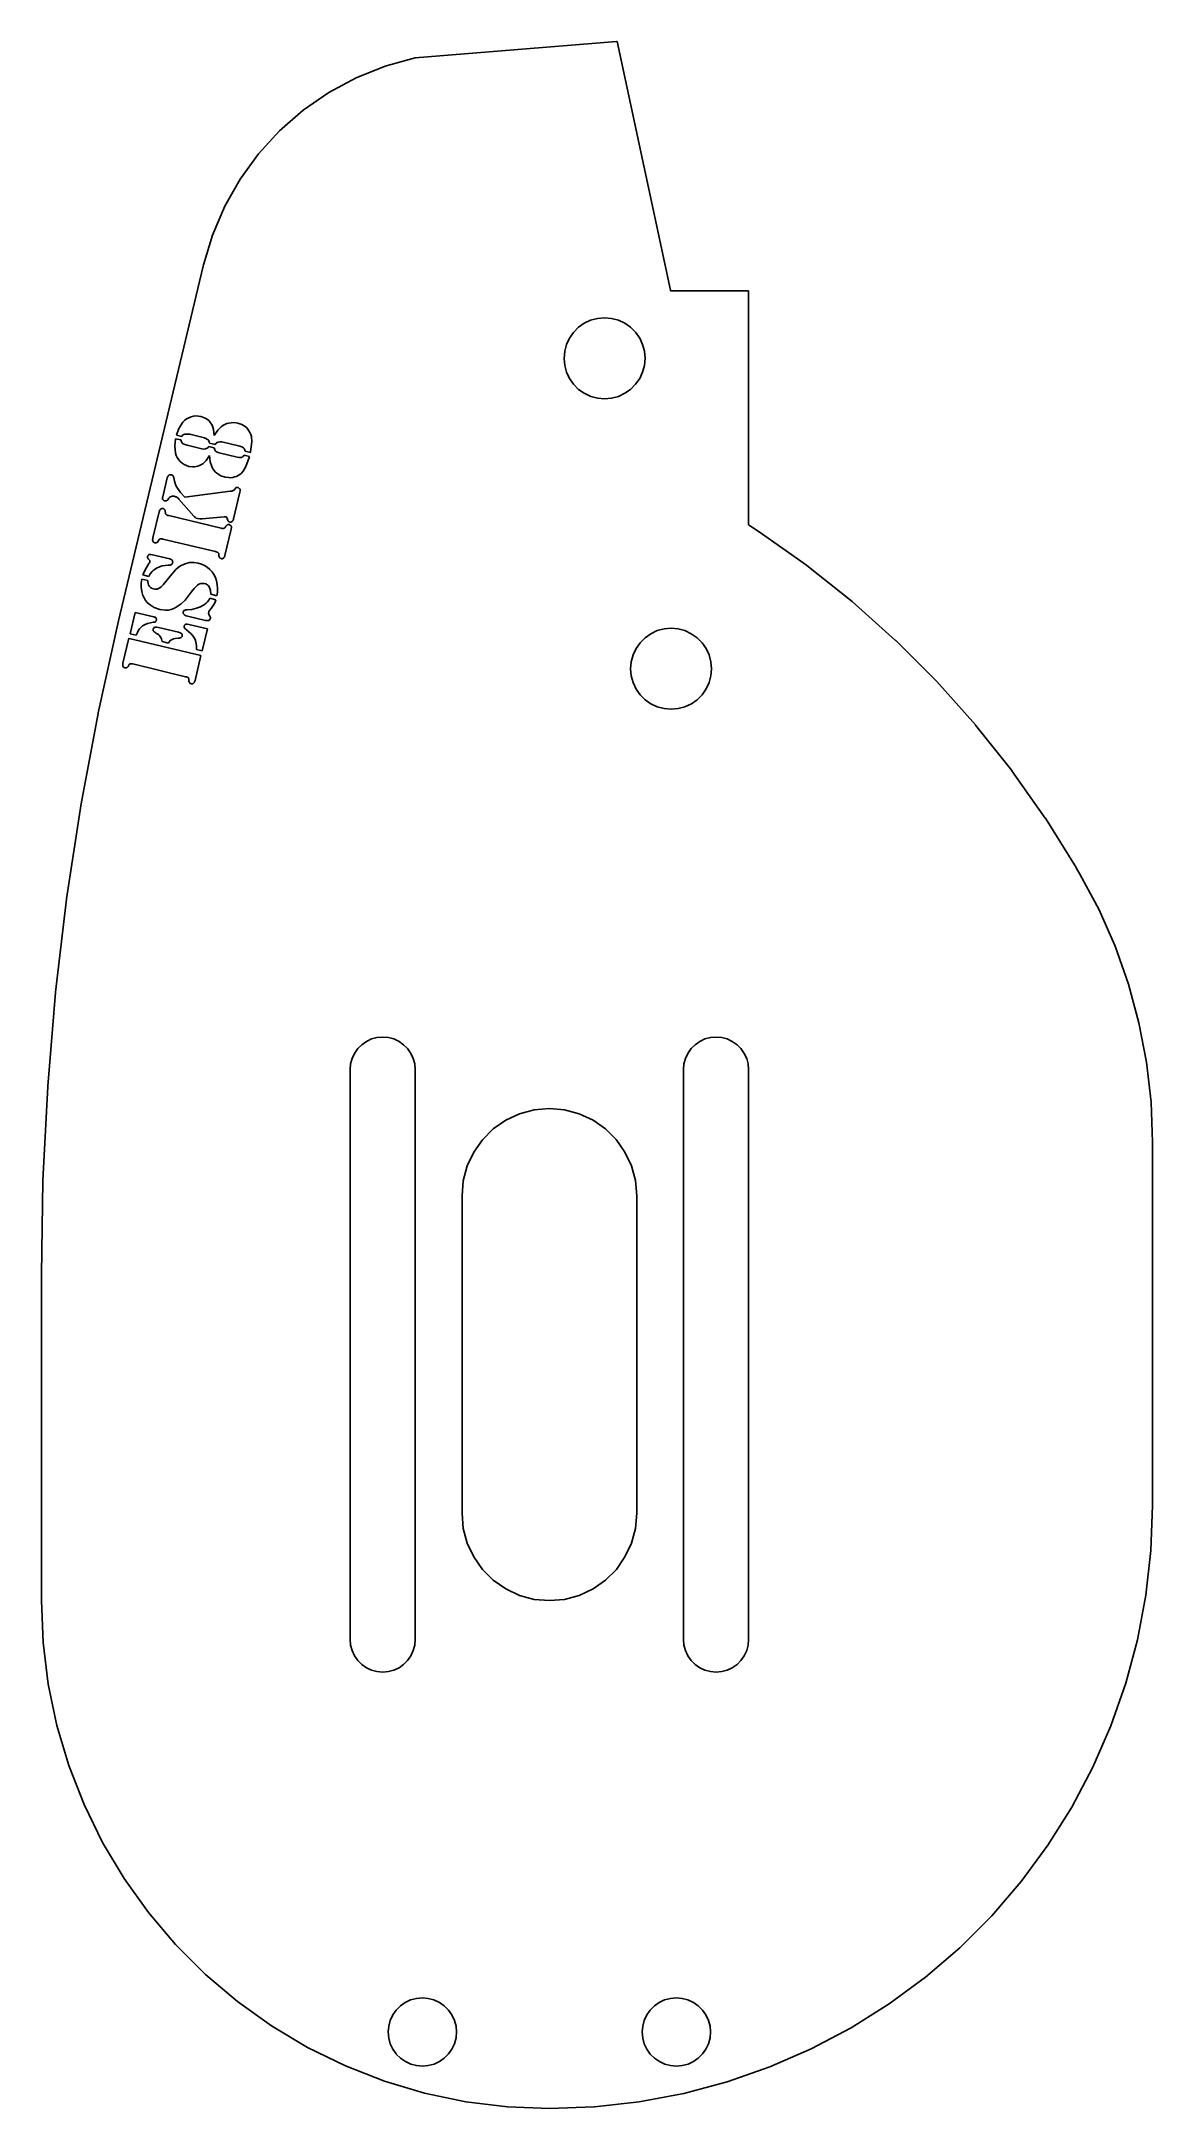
# Model space of a CAD drawing. Extents: x -9.2 to -2.2, y 20.8 to 33.8.
import ezdxf

# ---------------------------------------------------------------- set-up
doc = ezdxf.new("R2010")
doc.units = 0
doc.header["$MEASUREMENT"] = 0
doc.layers.add('Sketch2', color=7, linetype='Continuous')

msp = doc.modelspace()

# ---------------------------------------------------------------- linework, layer by layer
at = {"layer": 'Sketch2'}
for p, q in [((-5.627, 33.772, 0.299), (-6.895, 33.668, 0.299)), ((-5.623, 33.772, 0.299), (-5.627, 33.772, 0.299)), ((-5.287, 32.205, 0.299), (-5.623, 33.772, 0.299)), ((-7.084, 33.616, 0.299), (-7.267, 33.543, 0.299)), ((-6.895, 33.668, 0.299), (-7.084, 33.616, 0.299)), ((-7.267, 33.543, 0.299), (-7.44, 33.45, 0.299)), ((-7.601, 33.338, 0.299), (-7.749, 33.208, 0.299)), ((-7.44, 33.45, 0.299), (-7.601, 33.338, 0.299)), ((-7.749, 33.208, 0.299), (-7.882, 33.063, 0.299)), ((-7.882, 33.063, 0.299), (-7.997, 32.904, 0.299)), ((-7.998, 32.903, 0.299), (-8.095, 32.733, 0.299)), ((-7.997, 32.904, 0.299), (-7.998, 32.903, 0.299)), ((-8.095, 32.733, 0.299), (-8.172, 32.552, 0.299)), ((-8.172, 32.552, 0.299), (-8.228, 32.364, 0.299)), ((-8.23, 32.356, 0.299), (-8.765, 30.121, 0.299)), ((-8.228, 32.364, 0.299), (-8.23, 32.356, 0.299)), ((-5.286, 32.2, 0.299), (-5.287, 32.205, 0.299)), ((-4.797, 32.2, 0.299), (-5.286, 32.2, 0.299)), ((-4.795, 32.2, 0.299), (-4.797, 32.2, 0.299)), ((-4.795, 30.732, 0.299), (-4.795, 32.2, 0.299)), ((-5.923, 31.903, 0.299), (-5.898, 31.939, 0.299)), ((-5.898, 31.939, 0.299), (-5.866, 31.971, 0.299)), ((-5.866, 31.971, 0.299), (-5.83, 31.996, 0.299)), ((-5.83, 31.996, 0.299), (-5.79, 32.015, 0.299)), ((-5.79, 32.015, 0.299), (-5.747, 32.027, 0.299)), ((-5.747, 32.027, 0.299), (-5.702, 32.031, 0.299)), ((-5.702, 32.031, 0.299), (-5.658, 32.027, 0.299)), ((-5.658, 32.027, 0.299), (-5.615, 32.015, 0.299)), ((-5.615, 32.015, 0.299), (-5.575, 31.996, 0.299)), ((-5.575, 31.996, 0.299), (-5.538, 31.971, 0.299)), ((-5.538, 31.971, 0.299), (-5.507, 31.94, 0.299)), ((-5.507, 31.94, 0.299), (-5.481, 31.903, 0.299)), ((-5.957, 31.775, 0.299), (-5.953, 31.82, 0.299)), ((-5.953, 31.731, 0.299), (-5.957, 31.775, 0.299)), ((-5.953, 31.82, 0.299), (-5.942, 31.863, 0.299)), ((-5.942, 31.863, 0.299), (-5.923, 31.903, 0.299)), ((-5.481, 31.903, 0.299), (-5.463, 31.863, 0.299)), ((-5.463, 31.863, 0.299), (-5.451, 31.82, 0.299)), ((-5.451, 31.82, 0.299), (-5.447, 31.776, 0.299)), ((-5.447, 31.776, 0.299), (-5.451, 31.731, 0.299)), ((-5.942, 31.688, 0.299), (-5.953, 31.731, 0.299)), ((-5.923, 31.648, 0.299), (-5.942, 31.688, 0.299)), ((-5.897, 31.612, 0.299), (-5.923, 31.648, 0.299)), ((-5.481, 31.648, 0.299), (-5.507, 31.612, 0.299)), ((-5.463, 31.689, 0.299), (-5.481, 31.648, 0.299)), ((-5.451, 31.731, 0.299), (-5.463, 31.689, 0.299)), ((-5.866, 31.58, 0.299), (-5.897, 31.612, 0.299)), ((-5.83, 31.555, 0.299), (-5.866, 31.58, 0.299)), ((-5.789, 31.536, 0.299), (-5.83, 31.555, 0.299)), ((-5.746, 31.524, 0.299), (-5.789, 31.536, 0.299)), ((-5.702, 31.521, 0.299), (-5.746, 31.524, 0.299)), ((-5.658, 31.524, 0.299), (-5.702, 31.521, 0.299)), ((-5.615, 31.536, 0.299), (-5.658, 31.524, 0.299)), ((-5.575, 31.555, 0.299), (-5.615, 31.536, 0.299)), ((-5.538, 31.58, 0.299), (-5.575, 31.555, 0.299)), ((-5.507, 31.612, 0.299), (-5.538, 31.58, 0.299)), ((-8.348, 31.384, 0.299), (-8.359, 31.373, 0.299)), ((-8.336, 31.394, 0.299), (-8.348, 31.384, 0.299)), ((-8.322, 31.401, 0.299), (-8.336, 31.394, 0.299)), ((-8.307, 31.407, 0.299), (-8.322, 31.401, 0.299)), ((-8.292, 31.411, 0.299), (-8.307, 31.407, 0.299)), ((-8.276, 31.413, 0.299), (-8.292, 31.411, 0.299)), ((-8.261, 31.412, 0.299), (-8.276, 31.413, 0.299)), ((-8.245, 31.409, 0.299), (-8.261, 31.412, 0.299)), ((-8.223, 31.401, 0.299), (-8.245, 31.409, 0.299)), ((-8.213, 31.396, 0.299), (-8.223, 31.401, 0.299)), ((-8.204, 31.39, 0.299), (-8.213, 31.396, 0.299)), ((-8.195, 31.383, 0.299), (-8.204, 31.39, 0.299)), ((-8.409, 31.224, 0.299), (-8.404, 31.268, 0.299)), ((-8.404, 31.268, 0.299), (-8.371, 31.261, 0.299)), ((-8.383, 31.334, 0.299), (-8.398, 31.292, 0.299)), ((-8.398, 31.292, 0.299), (-8.366, 31.284, 0.299)), ((-8.359, 31.373, 0.299), (-8.383, 31.334, 0.299)), ((-8.371, 31.261, 0.299), (-8.37, 31.255, 0.299)), ((-8.37, 31.255, 0.299), (-8.367, 31.249, 0.299)), ((-8.366, 31.284, 0.299), (-8.362, 31.289, 0.299)), ((-8.362, 31.289, 0.299), (-8.357, 31.293, 0.299)), ((-8.357, 31.293, 0.299), (-8.354, 31.295, 0.299)), ((-8.354, 31.295, 0.299), (-8.352, 31.296, 0.299)), ((-8.352, 31.296, 0.299), (-8.346, 31.298, 0.299)), ((-8.346, 31.298, 0.299), (-8.327, 31.298, 0.299)), ((-8.327, 31.298, 0.299), (-8.314, 31.297, 0.299)), ((-8.314, 31.297, 0.299), (-8.223, 31.275, 0.299)), ((-8.223, 31.275, 0.299), (-8.214, 31.27, 0.299)), ((-8.214, 31.27, 0.299), (-8.203, 31.264, 0.299)), ((-8.203, 31.264, 0.299), (-8.198, 31.26, 0.299)), ((-8.198, 31.26, 0.299), (-8.196, 31.258, 0.299)), ((-8.196, 31.258, 0.299), (-8.194, 31.255, 0.299)), ((-8.188, 31.375, 0.299), (-8.195, 31.383, 0.299)), ((-8.194, 31.255, 0.299), (-8.192, 31.249, 0.299)), ((-8.175, 31.355, 0.299), (-8.188, 31.375, 0.299)), ((-8.169, 31.342, 0.299), (-8.175, 31.355, 0.299)), ((-8.165, 31.327, 0.299), (-8.169, 31.342, 0.299)), ((-8.161, 31.289, 0.299), (-8.165, 31.327, 0.299)), ((-8.139, 31.322, 0.299), (-8.161, 31.289, 0.299)), ((-8.118, 31.344, 0.299), (-8.139, 31.322, 0.299)), ((-8.107, 31.352, 0.299), (-8.118, 31.344, 0.299)), ((-8.095, 31.359, 0.299), (-8.107, 31.352, 0.299)), ((-8.082, 31.364, 0.299), (-8.095, 31.359, 0.299)), ((-8.069, 31.368, 0.299), (-8.082, 31.364, 0.299)), ((-8.04, 31.371, 0.299), (-8.069, 31.368, 0.299)), ((-8.012, 31.367, 0.299), (-8.04, 31.371, 0.299)), ((-7.988, 31.359, 0.299), (-8.012, 31.367, 0.299)), ((-7.977, 31.353, 0.299), (-7.988, 31.359, 0.299)), ((-7.967, 31.347, 0.299), (-7.977, 31.353, 0.299)), ((-7.958, 31.339, 0.299), (-7.967, 31.347, 0.299)), ((-7.95, 31.33, 0.299), (-7.958, 31.339, 0.299)), ((-7.936, 31.309, 0.299), (-7.95, 31.33, 0.299)), ((-7.93, 31.296, 0.299), (-7.936, 31.309, 0.299)), ((-7.927, 31.282, 0.299), (-7.93, 31.296, 0.299)), ((-7.924, 31.249, 0.299), (-7.927, 31.282, 0.299)), ((-8.406, 31.179, 0.299), (-8.409, 31.224, 0.299)), ((-8.4, 31.164, 0.299), (-8.406, 31.179, 0.299)), ((-8.394, 31.15, 0.299), (-8.4, 31.164, 0.299)), ((-8.385, 31.137, 0.299), (-8.394, 31.15, 0.299)), ((-8.375, 31.125, 0.299), (-8.385, 31.137, 0.299)), ((-8.363, 31.115, 0.299), (-8.375, 31.125, 0.299)), ((-8.367, 31.249, 0.299), (-8.366, 31.246, 0.299)), ((-8.366, 31.246, 0.299), (-8.364, 31.244, 0.299)), ((-8.364, 31.244, 0.299), (-8.36, 31.239, 0.299)), ((-8.36, 31.239, 0.299), (-8.346, 31.232, 0.299)), ((-8.346, 31.232, 0.299), (-8.331, 31.228, 0.299)), ((-8.331, 31.228, 0.299), (-8.239, 31.206, 0.299)), ((-8.239, 31.206, 0.299), (-8.228, 31.204, 0.299)), ((-8.228, 31.204, 0.299), (-8.217, 31.205, 0.299)), ((-8.212, 31.132, 0.299), (-8.222, 31.121, 0.299)), ((-8.217, 31.205, 0.299), (-8.211, 31.207, 0.299)), ((-8.191, 31.164, 0.299), (-8.212, 31.132, 0.299)), ((-8.211, 31.207, 0.299), (-8.205, 31.209, 0.299)), ((-8.205, 31.209, 0.299), (-8.2, 31.214, 0.299)), ((-8.2, 31.214, 0.299), (-8.196, 31.219, 0.299)), ((-8.196, 31.219, 0.299), (-8.161, 31.211, 0.299)), ((-8.192, 31.249, 0.299), (-8.19, 31.242, 0.299)), ((-8.186, 31.124, 0.299), (-8.191, 31.164, 0.299)), ((-8.19, 31.242, 0.299), (-8.155, 31.233, 0.299)), ((-8.177, 31.095, 0.299), (-8.186, 31.124, 0.299)), ((-8.161, 31.211, 0.299), (-8.16, 31.205, 0.299)), ((-8.16, 31.205, 0.299), (-8.158, 31.2, 0.299)), ((-8.158, 31.2, 0.299), (-8.157, 31.197, 0.299)), ((-8.157, 31.197, 0.299), (-8.155, 31.195, 0.299)), ((-8.155, 31.233, 0.299), (-8.151, 31.239, 0.299)), ((-8.155, 31.195, 0.299), (-8.152, 31.19, 0.299)), ((-8.152, 31.19, 0.299), (-8.147, 31.187, 0.299)), ((-8.151, 31.239, 0.299), (-8.147, 31.243, 0.299)), ((-8.147, 31.243, 0.299), (-8.142, 31.246, 0.299)), ((-8.147, 31.187, 0.299), (-8.141, 31.184, 0.299)), ((-8.142, 31.246, 0.299), (-8.137, 31.248, 0.299)), ((-8.141, 31.184, 0.299), (-8.136, 31.182, 0.299)), ((-8.137, 31.248, 0.299), (-8.124, 31.249, 0.299)), ((-8.136, 31.182, 0.299), (-8.129, 31.18, 0.299)), ((-8.129, 31.18, 0.299), (-8.016, 31.153, 0.299)), ((-8.124, 31.249, 0.299), (-8.118, 31.249, 0.299)), ((-8.118, 31.249, 0.299), (-8.113, 31.249, 0.299)), ((-8.113, 31.249, 0.299), (-8, 31.222, 0.299)), ((-8.016, 31.153, 0.299), (-8.004, 31.151, 0.299)), ((-8.004, 31.151, 0.299), (-7.992, 31.151, 0.299)), ((-8, 31.222, 0.299), (-7.988, 31.218, 0.299)), ((-7.992, 31.151, 0.299), (-7.986, 31.153, 0.299)), ((-7.988, 31.218, 0.299), (-7.977, 31.212, 0.299)), ((-7.986, 31.153, 0.299), (-7.983, 31.154, 0.299)), ((-7.983, 31.154, 0.299), (-7.981, 31.156, 0.299)), ((-7.981, 31.156, 0.299), (-7.977, 31.16, 0.299)), ((-7.977, 31.212, 0.299), (-7.973, 31.208, 0.299)), ((-7.977, 31.16, 0.299), (-7.973, 31.165, 0.299)), ((-7.973, 31.208, 0.299), (-7.971, 31.206, 0.299)), ((-7.973, 31.165, 0.299), (-7.939, 31.157, 0.299)), ((-7.971, 31.206, 0.299), (-7.97, 31.203, 0.299)), ((-7.97, 31.203, 0.299), (-7.968, 31.197, 0.299)), ((-7.968, 31.197, 0.299), (-7.967, 31.191, 0.299)), ((-7.967, 31.191, 0.299), (-7.933, 31.183, 0.299)), ((-7.941, 31.151, 0.299), (-7.962, 31.093, 0.299)), ((-7.939, 31.157, 0.299), (-7.941, 31.151, 0.299)), ((-7.933, 31.183, 0.299), (-7.932, 31.187, 0.299)), ((-7.932, 31.187, 0.299), (-7.924, 31.249, 0.299)), ((-8.485, 30.904, 0.299), (-8.457, 31.022, 0.299)), ((-8.457, 31.022, 0.299), (-8.455, 31.027, 0.299)), ((-8.455, 31.027, 0.299), (-8.453, 31.031, 0.299)), ((-8.453, 31.031, 0.299), (-8.452, 31.033, 0.299)), ((-8.452, 31.033, 0.299), (-8.451, 31.035, 0.299)), ((-8.451, 31.035, 0.299), (-8.447, 31.039, 0.299)), ((-8.447, 31.039, 0.299), (-8.444, 31.041, 0.299)), ((-8.444, 31.041, 0.299), (-8.442, 31.042, 0.299)), ((-8.442, 31.042, 0.299), (-8.44, 31.042, 0.299)), ((-8.44, 31.042, 0.299), (-8.438, 31.042, 0.299)), ((-8.438, 31.042, 0.299), (-8.435, 31.042, 0.299)), ((-8.435, 31.042, 0.299), (-8.431, 31.042, 0.299)), ((-8.431, 31.042, 0.299), (-8.425, 31.039, 0.299)), ((-8.425, 31.039, 0.299), (-8.422, 31.037, 0.299)), ((-8.422, 31.037, 0.299), (-8.421, 31.036, 0.299)), ((-8.421, 31.036, 0.299), (-8.42, 31.035, 0.299)), ((-8.42, 31.035, 0.299), (-8.419, 31.033, 0.299)), ((-8.419, 31.033, 0.299), (-8.418, 31.032, 0.299)), ((-8.418, 31.032, 0.299), (-8.417, 31.029, 0.299)), ((-8.417, 31.029, 0.299), (-8.415, 31.022, 0.299)), ((-8.415, 31.022, 0.299), (-8.412, 31.002, 0.299)), ((-8.412, 31.002, 0.299), (-8.408, 30.986, 0.299)), ((-8.35, 31.106, 0.299), (-8.363, 31.115, 0.299)), ((-8.335, 31.1, 0.299), (-8.35, 31.106, 0.299)), ((-8.32, 31.095, 0.299), (-8.335, 31.1, 0.299)), ((-8.297, 31.092, 0.299), (-8.32, 31.095, 0.299)), ((-8.286, 31.092, 0.299), (-8.297, 31.092, 0.299)), ((-8.275, 31.093, 0.299), (-8.286, 31.092, 0.299)), ((-8.264, 31.096, 0.299), (-8.275, 31.093, 0.299)), ((-8.254, 31.1, 0.299), (-8.264, 31.096, 0.299)), ((-8.233, 31.111, 0.299), (-8.254, 31.1, 0.299)), ((-8.222, 31.121, 0.299), (-8.233, 31.111, 0.299)), ((-8.171, 31.083, 0.299), (-8.177, 31.095, 0.299)), ((-8.164, 31.071, 0.299), (-8.171, 31.083, 0.299)), ((-8.155, 31.061, 0.299), (-8.164, 31.071, 0.299)), ((-8.145, 31.051, 0.299), (-8.155, 31.061, 0.299)), ((-8.12, 31.036, 0.299), (-8.145, 31.051, 0.299)), ((-8.093, 31.027, 0.299), (-8.12, 31.036, 0.299)), ((-8.068, 31.024, 0.299), (-8.093, 31.027, 0.299)), ((-8.056, 31.023, 0.299), (-8.068, 31.024, 0.299)), ((-8.044, 31.024, 0.299), (-8.056, 31.023, 0.299)), ((-8.033, 31.028, 0.299), (-8.044, 31.024, 0.299)), ((-8.021, 31.032, 0.299), (-8.033, 31.028, 0.299)), ((-7.999, 31.044, 0.299), (-8.021, 31.032, 0.299)), ((-7.989, 31.053, 0.299), (-7.999, 31.044, 0.299)), ((-7.979, 31.064, 0.299), (-7.989, 31.053, 0.299)), ((-7.962, 31.093, 0.299), (-7.979, 31.064, 0.299)), ((-8.486, 30.899, 0.299), (-8.485, 30.904, 0.299)), ((-8.486, 30.895, 0.299), (-8.486, 30.899, 0.299)), ((-8.486, 30.893, 0.299), (-8.486, 30.895, 0.299)), ((-8.486, 30.891, 0.299), (-8.486, 30.893, 0.299)), ((-8.485, 30.887, 0.299), (-8.486, 30.891, 0.299)), ((-8.483, 30.884, 0.299), (-8.485, 30.887, 0.299)), ((-8.481, 30.882, 0.299), (-8.483, 30.884, 0.299)), ((-8.48, 30.881, 0.299), (-8.481, 30.882, 0.299)), ((-8.478, 30.879, 0.299), (-8.48, 30.881, 0.299)), ((-8.476, 30.878, 0.299), (-8.478, 30.879, 0.299)), ((-8.472, 30.877, 0.299), (-8.476, 30.878, 0.299)), ((-8.467, 30.877, 0.299), (-8.472, 30.877, 0.299)), ((-8.464, 30.877, 0.299), (-8.467, 30.877, 0.299)), ((-8.463, 30.877, 0.299), (-8.464, 30.877, 0.299)), ((-8.462, 30.878, 0.299), (-8.463, 30.877, 0.299)), ((-8.461, 30.878, 0.299), (-8.462, 30.878, 0.299)), ((-8.459, 30.879, 0.299), (-8.461, 30.878, 0.299)), ((-8.457, 30.881, 0.299), (-8.459, 30.879, 0.299)), ((-8.454, 30.885, 0.299), (-8.457, 30.881, 0.299)), ((-8.446, 30.895, 0.299), (-8.454, 30.885, 0.299)), ((-8.443, 30.899, 0.299), (-8.446, 30.895, 0.299)), ((-8.441, 30.9, 0.299), (-8.443, 30.899, 0.299)), ((-8.44, 30.902, 0.299), (-8.441, 30.9, 0.299)), ((-8.438, 30.903, 0.299), (-8.44, 30.902, 0.299)), ((-8.436, 30.904, 0.299), (-8.438, 30.903, 0.299)), ((-8.431, 30.906, 0.299), (-8.436, 30.904, 0.299)), ((-8.427, 30.907, 0.299), (-8.431, 30.906, 0.299)), ((-8.422, 30.908, 0.299), (-8.427, 30.907, 0.299)), ((-8.418, 30.907, 0.299), (-8.422, 30.908, 0.299)), ((-8.413, 30.907, 0.299), (-8.418, 30.907, 0.299)), ((-8.404, 30.904, 0.299), (-8.413, 30.907, 0.299)), ((-8.408, 30.986, 0.299), (-8.401, 30.97, 0.299)), ((-8.4, 30.902, 0.299), (-8.404, 30.904, 0.299)), ((-8.401, 30.97, 0.299), (-8.373, 30.931, 0.299)), ((-8.396, 30.9, 0.299), (-8.4, 30.902, 0.299)), ((-8.389, 30.894, 0.299), (-8.396, 30.9, 0.299)), ((-8.383, 30.888, 0.299), (-8.389, 30.894, 0.299)), ((-8.29, 30.781, 0.299), (-8.383, 30.888, 0.299)), ((-8.373, 30.931, 0.299), (-8.347, 30.9, 0.299)), ((-8.347, 30.9, 0.299), (-8.06, 30.938, 0.299)), ((-8.06, 30.938, 0.299), (-8.051, 30.939, 0.299)), ((-8.051, 30.939, 0.299), (-8.042, 30.942, 0.299)), ((-8.042, 30.942, 0.299), (-8.039, 30.944, 0.299)), ((-8.039, 30.944, 0.299), (-8.036, 30.946, 0.299)), ((-7.999, 30.932, 0.299), (-8.039, 30.764, 0.299)), ((-8.036, 30.946, 0.299), (-8.033, 30.949, 0.299)), ((-8.033, 30.949, 0.299), (-8.031, 30.951, 0.299)), ((-8.031, 30.951, 0.299), (-8.024, 30.959, 0.299)), ((-8.024, 30.959, 0.299), (-8.02, 30.961, 0.299)), ((-8.02, 30.961, 0.299), (-8.019, 30.961, 0.299)), ((-8.019, 30.961, 0.299), (-8.017, 30.961, 0.299)), ((-8.017, 30.961, 0.299), (-8.015, 30.961, 0.299)), ((-8.015, 30.961, 0.299), (-8.014, 30.961, 0.299)), ((-8.014, 30.961, 0.299), (-8.01, 30.961, 0.299)), ((-8.01, 30.961, 0.299), (-8.003, 30.956, 0.299)), ((-8.003, 30.956, 0.299), (-8.001, 30.954, 0.299)), ((-8.001, 30.954, 0.299), (-8, 30.953, 0.299)), ((-8, 30.953, 0.299), (-7.998, 30.951, 0.299)), ((-7.997, 30.941, 0.299), (-7.999, 30.932, 0.299)), ((-7.998, 30.951, 0.299), (-7.998, 30.949, 0.299)), ((-7.998, 30.949, 0.299), (-7.997, 30.948, 0.299)), ((-7.997, 30.948, 0.299), (-7.997, 30.946, 0.299)), ((-7.997, 30.946, 0.299), (-7.997, 30.941, 0.299)), ((-8.508, 30.809, 0.299), (-8.547, 30.644, 0.299)), ((-8.506, 30.813, 0.299), (-8.508, 30.809, 0.299)), ((-8.505, 30.818, 0.299), (-8.506, 30.813, 0.299)), ((-8.503, 30.82, 0.299), (-8.505, 30.818, 0.299)), ((-8.502, 30.822, 0.299), (-8.503, 30.82, 0.299)), ((-8.499, 30.826, 0.299), (-8.502, 30.822, 0.299)), ((-8.496, 30.828, 0.299), (-8.499, 30.826, 0.299)), ((-8.494, 30.829, 0.299), (-8.496, 30.828, 0.299)), ((-8.492, 30.829, 0.299), (-8.494, 30.829, 0.299)), ((-8.49, 30.83, 0.299), (-8.492, 30.829, 0.299)), ((-8.488, 30.83, 0.299), (-8.49, 30.83, 0.299)), ((-8.484, 30.829, 0.299), (-8.488, 30.83, 0.299)), ((-8.479, 30.827, 0.299), (-8.484, 30.829, 0.299)), ((-8.476, 30.825, 0.299), (-8.479, 30.827, 0.299)), ((-8.475, 30.824, 0.299), (-8.476, 30.825, 0.299)), ((-8.474, 30.823, 0.299), (-8.475, 30.824, 0.299)), ((-8.473, 30.822, 0.299), (-8.474, 30.823, 0.299)), ((-8.472, 30.821, 0.299), (-8.473, 30.822, 0.299)), ((-8.471, 30.818, 0.299), (-8.472, 30.821, 0.299)), ((-8.47, 30.812, 0.299), (-8.471, 30.818, 0.299)), ((-8.468, 30.798, 0.299), (-8.47, 30.812, 0.299)), ((-8.468, 30.797, 0.299), (-8.468, 30.798, 0.299)), ((-8.467, 30.795, 0.299), (-8.468, 30.797, 0.299)), ((-8.465, 30.793, 0.299), (-8.467, 30.795, 0.299)), ((-8.462, 30.79, 0.299), (-8.465, 30.793, 0.299)), ((-8.46, 30.789, 0.299), (-8.462, 30.79, 0.299)), ((-8.458, 30.788, 0.299), (-8.46, 30.789, 0.299)), ((-8.454, 30.786, 0.299), (-8.458, 30.788, 0.299)), ((-8.449, 30.785, 0.299), (-8.454, 30.786, 0.299)), ((-8.448, 30.785, 0.299), (-8.449, 30.785, 0.299)), ((-8.117, 30.705, 0.299), (-8.448, 30.785, 0.299)), ((-8.285, 30.776, 0.299), (-8.29, 30.781, 0.299)), ((-8.28, 30.772, 0.299), (-8.285, 30.776, 0.299)), ((-8.277, 30.77, 0.299), (-8.28, 30.772, 0.299)), ((-8.274, 30.768, 0.299), (-8.277, 30.77, 0.299)), ((-8.267, 30.766, 0.299), (-8.274, 30.768, 0.299)), ((-8.251, 30.764, 0.299), (-8.267, 30.766, 0.299)), ((-8.236, 30.765, 0.299), (-8.251, 30.764, 0.299)), ((-8.098, 30.777, 0.299), (-8.236, 30.765, 0.299)), ((-8.087, 30.777, 0.299), (-8.098, 30.777, 0.299)), ((-8.085, 30.776, 0.299), (-8.087, 30.777, 0.299)), ((-8.084, 30.775, 0.299), (-8.085, 30.776, 0.299)), ((-8.082, 30.774, 0.299), (-8.084, 30.775, 0.299)), ((-8.081, 30.772, 0.299), (-8.082, 30.774, 0.299)), ((-8.079, 30.766, 0.299), (-8.081, 30.772, 0.299)), ((-8.077, 30.76, 0.299), (-8.079, 30.766, 0.299)), ((-8.076, 30.755, 0.299), (-8.077, 30.76, 0.299)), ((-8.075, 30.752, 0.299), (-8.076, 30.755, 0.299)), ((-8.074, 30.751, 0.299), (-8.075, 30.752, 0.299)), ((-8.073, 30.75, 0.299), (-8.074, 30.751, 0.299)), ((-8.072, 30.749, 0.299), (-8.073, 30.75, 0.299)), ((-8.071, 30.748, 0.299), (-8.072, 30.749, 0.299)), ((-8.069, 30.747, 0.299), (-8.071, 30.748, 0.299)), ((-8.064, 30.744, 0.299), (-8.069, 30.747, 0.299)), ((-8.06, 30.744, 0.299), (-8.064, 30.744, 0.299)), ((-8.058, 30.744, 0.299), (-8.06, 30.744, 0.299)), ((-8.056, 30.744, 0.299), (-8.058, 30.744, 0.299)), ((-8.054, 30.744, 0.299), (-8.056, 30.744, 0.299)), ((-8.052, 30.745, 0.299), (-8.054, 30.744, 0.299)), ((-8.048, 30.747, 0.299), (-8.052, 30.745, 0.299)), ((-8.045, 30.751, 0.299), (-8.048, 30.747, 0.299)), ((-8.043, 30.753, 0.299), (-8.045, 30.751, 0.299)), ((-8.042, 30.755, 0.299), (-8.043, 30.753, 0.299)), ((-8.04, 30.76, 0.299), (-8.042, 30.755, 0.299)), ((-8.039, 30.764, 0.299), (-8.04, 30.76, 0.299)), ((-8.548, 30.638, 0.299), (-8.549, 30.633, 0.299)), ((-8.549, 30.633, 0.299), (-8.549, 30.631, 0.299)), ((-8.549, 30.631, 0.299), (-8.548, 30.628, 0.299)), ((-8.547, 30.644, 0.299), (-8.548, 30.638, 0.299)), ((-8.548, 30.628, 0.299), (-8.547, 30.623, 0.299)), ((-8.547, 30.623, 0.299), (-8.545, 30.62, 0.299)), ((-8.545, 30.62, 0.299), (-8.544, 30.619, 0.299)), ((-8.544, 30.619, 0.299), (-8.543, 30.617, 0.299)), ((-8.543, 30.617, 0.299), (-8.541, 30.616, 0.299)), ((-8.541, 30.616, 0.299), (-8.54, 30.615, 0.299)), ((-8.54, 30.615, 0.299), (-8.536, 30.614, 0.299)), ((-8.536, 30.614, 0.299), (-8.53, 30.614, 0.299)), ((-8.53, 30.614, 0.299), (-8.527, 30.614, 0.299)), ((-8.527, 30.614, 0.299), (-8.525, 30.614, 0.299)), ((-8.525, 30.614, 0.299), (-8.524, 30.615, 0.299)), ((-8.524, 30.615, 0.299), (-8.523, 30.615, 0.299)), ((-8.523, 30.615, 0.299), (-8.521, 30.616, 0.299)), ((-8.521, 30.616, 0.299), (-8.519, 30.618, 0.299)), ((-8.519, 30.618, 0.299), (-8.515, 30.623, 0.299)), ((-8.515, 30.623, 0.299), (-8.507, 30.635, 0.299)), ((-8.507, 30.635, 0.299), (-8.506, 30.636, 0.299)), ((-8.506, 30.636, 0.299), (-8.505, 30.636, 0.299)), ((-8.505, 30.636, 0.299), (-8.503, 30.638, 0.299)), ((-8.503, 30.638, 0.299), (-8.498, 30.639, 0.299)), ((-8.498, 30.639, 0.299), (-8.496, 30.639, 0.299)), ((-8.496, 30.639, 0.299), (-8.494, 30.639, 0.299)), ((-8.494, 30.639, 0.299), (-8.489, 30.638, 0.299)), ((-8.489, 30.638, 0.299), (-8.485, 30.637, 0.299)), ((-8.485, 30.637, 0.299), (-8.153, 30.558, 0.299)), ((-8.11, 30.704, 0.299), (-8.117, 30.705, 0.299)), ((-8.107, 30.704, 0.299), (-8.11, 30.704, 0.299)), ((-8.104, 30.704, 0.299), (-8.107, 30.704, 0.299)), ((-8.102, 30.704, 0.299), (-8.104, 30.704, 0.299)), ((-8.101, 30.705, 0.299), (-8.102, 30.704, 0.299)), ((-8.099, 30.705, 0.299), (-8.101, 30.705, 0.299)), ((-8.098, 30.706, 0.299), (-8.099, 30.705, 0.299)), ((-8.092, 30.71, 0.299), (-8.098, 30.706, 0.299)), ((-8.094, 30.534, 0.299), (-8.054, 30.699, 0.299)), ((-8.087, 30.719, 0.299), (-8.092, 30.71, 0.299)), ((-8.082, 30.724, 0.299), (-8.087, 30.719, 0.299)), ((-8.08, 30.726, 0.299), (-8.082, 30.724, 0.299)), ((-8.079, 30.727, 0.299), (-8.08, 30.726, 0.299)), ((-8.078, 30.727, 0.299), (-8.079, 30.727, 0.299)), ((-8.076, 30.728, 0.299), (-8.078, 30.727, 0.299)), ((-8.075, 30.728, 0.299), (-8.076, 30.728, 0.299)), ((-8.072, 30.728, 0.299), (-8.075, 30.728, 0.299)), ((-8.066, 30.728, 0.299), (-8.072, 30.728, 0.299)), ((-8.058, 30.723, 0.299), (-8.066, 30.728, 0.299)), ((-8.057, 30.722, 0.299), (-8.058, 30.723, 0.299)), ((-8.055, 30.72, 0.299), (-8.057, 30.722, 0.299)), ((-8.054, 30.719, 0.299), (-8.055, 30.72, 0.299)), ((-8.053, 30.717, 0.299), (-8.054, 30.719, 0.299)), ((-8.054, 30.699, 0.299), (-8.053, 30.709, 0.299)), ((-8.053, 30.715, 0.299), (-8.053, 30.717, 0.299)), ((-8.053, 30.713, 0.299), (-8.053, 30.715, 0.299)), ((-8.053, 30.709, 0.299), (-8.053, 30.713, 0.299)), ((-4.795, 30.727, 0.299), (-4.795, 30.732, 0.299)), ((-4.729, 30.683, 0.299), (-4.795, 30.727, 0.299)), ((-4.43, 30.472, 0.299), (-4.729, 30.683, 0.299)), ((-8.597, 30.444, 0.299), (-8.572, 30.482, 0.299)), ((-8.581, 30.527, 0.299), (-8.58, 30.531, 0.299)), ((-8.581, 30.523, 0.299), (-8.581, 30.527, 0.299)), ((-8.581, 30.521, 0.299), (-8.581, 30.523, 0.299)), ((-8.581, 30.519, 0.299), (-8.581, 30.521, 0.299)), ((-8.58, 30.518, 0.299), (-8.581, 30.519, 0.299)), ((-8.58, 30.531, 0.299), (-8.579, 30.533, 0.299)), ((-8.579, 30.516, 0.299), (-8.58, 30.518, 0.299)), ((-8.579, 30.533, 0.299), (-8.578, 30.534, 0.299)), ((-8.577, 30.513, 0.299), (-8.579, 30.516, 0.299)), ((-8.578, 30.534, 0.299), (-8.576, 30.536, 0.299)), ((-8.569, 30.503, 0.299), (-8.577, 30.513, 0.299)), ((-8.576, 30.536, 0.299), (-8.575, 30.537, 0.299)), ((-8.575, 30.537, 0.299), (-8.571, 30.539, 0.299)), ((-8.572, 30.482, 0.299), (-8.569, 30.487, 0.299)), ((-8.571, 30.539, 0.299), (-8.566, 30.54, 0.299)), ((-8.567, 30.501, 0.299), (-8.569, 30.503, 0.299)), ((-8.569, 30.487, 0.299), (-8.567, 30.493, 0.299)), ((-8.567, 30.499, 0.299), (-8.567, 30.501, 0.299)), ((-8.566, 30.498, 0.299), (-8.567, 30.499, 0.299)), ((-8.567, 30.493, 0.299), (-8.566, 30.495, 0.299)), ((-8.566, 30.54, 0.299), (-8.561, 30.54, 0.299)), ((-8.566, 30.497, 0.299), (-8.566, 30.498, 0.299)), ((-8.566, 30.495, 0.299), (-8.566, 30.497, 0.299)), ((-8.561, 30.54, 0.299), (-8.55, 30.538, 0.299)), ((-8.55, 30.538, 0.299), (-8.44, 30.512, 0.299)), ((-8.451, 30.472, 0.299), (-8.47, 30.471, 0.299)), ((-8.445, 30.472, 0.299), (-8.451, 30.472, 0.299)), ((-8.438, 30.473, 0.299), (-8.445, 30.472, 0.299)), ((-8.44, 30.512, 0.299), (-8.436, 30.511, 0.299)), ((-8.434, 30.474, 0.299), (-8.438, 30.473, 0.299)), ((-8.436, 30.511, 0.299), (-8.434, 30.51, 0.299)), ((-8.434, 30.51, 0.299), (-8.432, 30.509, 0.299)), ((-8.43, 30.476, 0.299), (-8.434, 30.474, 0.299)), ((-8.432, 30.509, 0.299), (-8.43, 30.507, 0.299)), ((-8.43, 30.507, 0.299), (-8.429, 30.506, 0.299)), ((-8.428, 30.478, 0.299), (-8.43, 30.476, 0.299)), ((-8.429, 30.506, 0.299), (-8.426, 30.503, 0.299)), ((-8.427, 30.479, 0.299), (-8.428, 30.478, 0.299)), ((-8.426, 30.481, 0.299), (-8.427, 30.479, 0.299)), ((-8.426, 30.503, 0.299), (-8.424, 30.499, 0.299)), ((-8.425, 30.482, 0.299), (-8.426, 30.481, 0.299)), ((-8.424, 30.484, 0.299), (-8.425, 30.482, 0.299)), ((-8.424, 30.499, 0.299), (-8.423, 30.497, 0.299)), ((-8.423, 30.487, 0.299), (-8.424, 30.484, 0.299)), ((-8.423, 30.497, 0.299), (-8.423, 30.495, 0.299)), ((-8.423, 30.495, 0.299), (-8.422, 30.493, 0.299)), ((-8.422, 30.491, 0.299), (-8.423, 30.487, 0.299)), ((-8.422, 30.493, 0.299), (-8.422, 30.491, 0.299)), ((-8.369, 30.47, 0.299), (-8.344, 30.481, 0.299)), ((-8.344, 30.481, 0.299), (-8.331, 30.486, 0.299)), ((-8.331, 30.486, 0.299), (-8.317, 30.489, 0.299)), ((-8.317, 30.489, 0.299), (-8.304, 30.49, 0.299)), ((-8.304, 30.49, 0.299), (-8.29, 30.489, 0.299)), ((-8.29, 30.489, 0.299), (-8.262, 30.486, 0.299)), ((-8.262, 30.486, 0.299), (-8.242, 30.479, 0.299)), ((-8.242, 30.479, 0.299), (-8.223, 30.471, 0.299)), ((-8.153, 30.558, 0.299), (-8.152, 30.558, 0.299)), ((-8.152, 30.558, 0.299), (-8.148, 30.557, 0.299)), ((-8.148, 30.557, 0.299), (-8.143, 30.555, 0.299)), ((-8.143, 30.555, 0.299), (-8.141, 30.554, 0.299)), ((-8.141, 30.554, 0.299), (-8.139, 30.553, 0.299)), ((-8.139, 30.553, 0.299), (-8.136, 30.55, 0.299)), ((-8.136, 30.55, 0.299), (-8.134, 30.548, 0.299)), ((-8.134, 30.548, 0.299), (-8.134, 30.546, 0.299)), ((-8.134, 30.546, 0.299), (-8.133, 30.545, 0.299)), ((-8.133, 30.545, 0.299), (-8.132, 30.531, 0.299)), ((-8.132, 30.531, 0.299), (-8.13, 30.525, 0.299)), ((-8.13, 30.525, 0.299), (-8.129, 30.522, 0.299)), ((-8.129, 30.522, 0.299), (-8.128, 30.521, 0.299)), ((-8.128, 30.521, 0.299), (-8.127, 30.52, 0.299)), ((-8.127, 30.52, 0.299), (-8.126, 30.519, 0.299)), ((-8.126, 30.519, 0.299), (-8.125, 30.518, 0.299)), ((-8.125, 30.518, 0.299), (-8.123, 30.516, 0.299)), ((-8.123, 30.516, 0.299), (-8.117, 30.514, 0.299)), ((-8.117, 30.514, 0.299), (-8.113, 30.513, 0.299)), ((-8.113, 30.513, 0.299), (-8.111, 30.513, 0.299)), ((-8.111, 30.513, 0.299), (-8.109, 30.513, 0.299)), ((-8.109, 30.513, 0.299), (-8.107, 30.514, 0.299)), ((-8.107, 30.514, 0.299), (-8.106, 30.515, 0.299)), ((-8.106, 30.515, 0.299), (-8.103, 30.517, 0.299)), ((-8.103, 30.517, 0.299), (-8.099, 30.521, 0.299)), ((-8.099, 30.521, 0.299), (-8.098, 30.523, 0.299)), ((-8.098, 30.523, 0.299), (-8.097, 30.525, 0.299)), ((-8.097, 30.525, 0.299), (-8.095, 30.53, 0.299)), ((-8.095, 30.53, 0.299), (-8.094, 30.534, 0.299)), ((-4.429, 30.471, 0.299), (-4.43, 30.472, 0.299)), ((-8.622, 30.359, 0.299), (-8.618, 30.385, 0.299)), ((-8.622, 30.333, 0.299), (-8.622, 30.359, 0.299)), ((-8.618, 30.385, 0.299), (-8.58, 30.376, 0.299)), ((-8.611, 30.411, 0.299), (-8.597, 30.444, 0.299)), ((-8.574, 30.402, 0.299), (-8.611, 30.411, 0.299)), ((-8.58, 30.376, 0.299), (-8.579, 30.367, 0.299)), ((-8.579, 30.367, 0.299), (-8.578, 30.358, 0.299)), ((-8.578, 30.358, 0.299), (-8.575, 30.349, 0.299)), ((-8.575, 30.349, 0.299), (-8.57, 30.34, 0.299)), ((-8.564, 30.418, 0.299), (-8.574, 30.402, 0.299)), ((-8.553, 30.432, 0.299), (-8.564, 30.418, 0.299)), ((-8.546, 30.438, 0.299), (-8.553, 30.432, 0.299)), ((-8.539, 30.444, 0.299), (-8.546, 30.438, 0.299)), ((-8.524, 30.454, 0.299), (-8.539, 30.444, 0.299)), ((-8.506, 30.462, 0.299), (-8.524, 30.454, 0.299)), ((-8.488, 30.468, 0.299), (-8.506, 30.462, 0.299)), ((-8.496, 30.335, 0.299), (-8.482, 30.348, 0.299)), ((-8.47, 30.471, 0.299), (-8.488, 30.468, 0.299)), ((-8.482, 30.348, 0.299), (-8.438, 30.404, 0.299)), ((-8.438, 30.404, 0.299), (-8.403, 30.445, 0.299)), ((-8.403, 30.445, 0.299), (-8.387, 30.459, 0.299)), ((-8.387, 30.459, 0.299), (-8.369, 30.47, 0.299)), ((-8.267, 30.346, 0.299), (-8.288, 30.325, 0.299)), ((-8.257, 30.352, 0.299), (-8.267, 30.346, 0.299)), ((-8.251, 30.355, 0.299), (-8.257, 30.352, 0.299)), ((-8.246, 30.356, 0.299), (-8.251, 30.355, 0.299)), ((-8.24, 30.357, 0.299), (-8.246, 30.356, 0.299)), ((-8.235, 30.358, 0.299), (-8.24, 30.357, 0.299)), ((-8.223, 30.357, 0.299), (-8.235, 30.358, 0.299)), ((-8.223, 30.471, 0.299), (-8.205, 30.459, 0.299)), ((-8.214, 30.354, 0.299), (-8.223, 30.357, 0.299)), ((-8.209, 30.352, 0.299), (-8.214, 30.354, 0.299)), ((-8.205, 30.349, 0.299), (-8.209, 30.352, 0.299)), ((-8.205, 30.459, 0.299), (-8.189, 30.446, 0.299)), ((-8.202, 30.347, 0.299), (-8.205, 30.349, 0.299)), ((-8.198, 30.343, 0.299), (-8.202, 30.347, 0.299)), ((-8.192, 30.336, 0.299), (-8.198, 30.343, 0.299)), ((-8.189, 30.446, 0.299), (-8.175, 30.43, 0.299)), ((-8.175, 30.43, 0.299), (-8.163, 30.413, 0.299)), ((-8.163, 30.413, 0.299), (-8.154, 30.394, 0.299)), ((-8.154, 30.394, 0.299), (-8.147, 30.374, 0.299)), ((-8.147, 30.374, 0.299), (-8.142, 30.35, 0.299)), ((-8.142, 30.35, 0.299), (-8.14, 30.326, 0.299)), ((-4.143, 30.244, 0.299), (-4.429, 30.471, 0.299)), ((-8.618, 30.307, 0.299), (-8.622, 30.333, 0.299)), ((-8.611, 30.282, 0.299), (-8.618, 30.307, 0.299)), ((-8.603, 30.266, 0.299), (-8.611, 30.282, 0.299)), ((-8.594, 30.251, 0.299), (-8.603, 30.266, 0.299)), ((-8.583, 30.238, 0.299), (-8.594, 30.251, 0.299)), ((-8.57, 30.226, 0.299), (-8.583, 30.238, 0.299)), ((-8.57, 30.34, 0.299), (-8.565, 30.334, 0.299)), ((-8.539, 30.206, 0.299), (-8.57, 30.226, 0.299)), ((-8.565, 30.334, 0.299), (-8.562, 30.331, 0.299)), ((-8.562, 30.331, 0.299), (-8.559, 30.329, 0.299)), ((-8.559, 30.329, 0.299), (-8.555, 30.327, 0.299)), ((-8.555, 30.327, 0.299), (-8.552, 30.325, 0.299)), ((-8.552, 30.325, 0.299), (-8.544, 30.323, 0.299)), ((-8.544, 30.323, 0.299), (-8.536, 30.321, 0.299)), ((-8.536, 30.321, 0.299), (-8.532, 30.321, 0.299)), ((-8.532, 30.321, 0.299), (-8.528, 30.321, 0.299)), ((-8.528, 30.321, 0.299), (-8.524, 30.322, 0.299)), ((-8.524, 30.322, 0.299), (-8.52, 30.322, 0.299)), ((-8.52, 30.322, 0.299), (-8.513, 30.325, 0.299)), ((-8.513, 30.325, 0.299), (-8.504, 30.329, 0.299)), ((-8.504, 30.329, 0.299), (-8.496, 30.335, 0.299)), ((-8.37, 30.228, 0.299), (-8.401, 30.207, 0.299)), ((-8.345, 30.252, 0.299), (-8.37, 30.228, 0.299)), ((-8.306, 30.302, 0.299), (-8.345, 30.252, 0.299)), ((-8.288, 30.325, 0.299), (-8.306, 30.302, 0.299)), ((-8.247, 30.211, 0.299), (-8.223, 30.224, 0.299)), ((-8.223, 30.224, 0.299), (-8.212, 30.233, 0.299)), ((-8.212, 30.233, 0.299), (-8.203, 30.242, 0.299)), ((-8.203, 30.242, 0.299), (-8.195, 30.253, 0.299)), ((-8.195, 30.253, 0.299), (-8.189, 30.264, 0.299)), ((-8.188, 30.325, 0.299), (-8.192, 30.336, 0.299)), ((-8.189, 30.264, 0.299), (-8.151, 30.255, 0.299)), ((-8.184, 30.313, 0.299), (-8.188, 30.325, 0.299)), ((-8.183, 30.289, 0.299), (-8.184, 30.313, 0.299)), ((-8.145, 30.28, 0.299), (-8.183, 30.289, 0.299)), ((-8.163, 30.225, 0.299), (-8.181, 30.199, 0.299)), ((-8.156, 30.24, 0.299), (-8.163, 30.225, 0.299)), ((-8.151, 30.255, 0.299), (-8.156, 30.24, 0.299)), ((-8.141, 30.303, 0.299), (-8.145, 30.28, 0.299)), ((-8.14, 30.326, 0.299), (-8.141, 30.303, 0.299)), ((-4.142, 30.243, 0.299), (-4.143, 30.244, 0.299)), ((-3.869, 29.999, 0.299), (-4.142, 30.243, 0.299)), ((-8.765, 30.121, 0.299), (-8.893, 29.543, 0.299)), ((-8.691, 30.041, 0.299), (-8.659, 30.175, 0.299)), ((-8.659, 30.175, 0.299), (-8.542, 30.147, 0.299)), ((-8.613, 30.09, 0.299), (-8.626, 30.077, 0.299)), ((-8.597, 30.099, 0.299), (-8.613, 30.09, 0.299)), ((-8.581, 30.106, 0.299), (-8.597, 30.099, 0.299)), ((-8.563, 30.11, 0.299), (-8.581, 30.106, 0.299)), ((-8.545, 30.113, 0.299), (-8.563, 30.11, 0.299)), ((-8.538, 30.113, 0.299), (-8.545, 30.113, 0.299)), ((-8.542, 30.147, 0.299), (-8.538, 30.146, 0.299)), ((-8.504, 30.193, 0.299), (-8.539, 30.206, 0.299)), ((-8.538, 30.146, 0.299), (-8.534, 30.145, 0.299)), ((-8.535, 30.114, 0.299), (-8.538, 30.113, 0.299)), ((-8.538, 30.08, 0.299), (-8.533, 30.082, 0.299)), ((-8.531, 30.116, 0.299), (-8.535, 30.114, 0.299)), ((-8.534, 30.145, 0.299), (-8.532, 30.144, 0.299)), ((-8.533, 30.082, 0.299), (-8.528, 30.082, 0.299)), ((-8.532, 30.144, 0.299), (-8.531, 30.142, 0.299)), ((-8.531, 30.142, 0.299), (-8.527, 30.14, 0.299)), ((-8.529, 30.118, 0.299), (-8.531, 30.116, 0.299)), ((-8.528, 30.119, 0.299), (-8.529, 30.118, 0.299)), ((-8.527, 30.122, 0.299), (-8.528, 30.12, 0.299)), ((-8.528, 30.12, 0.299), (-8.528, 30.119, 0.299)), ((-8.528, 30.082, 0.299), (-8.523, 30.082, 0.299)), ((-8.527, 30.14, 0.299), (-8.526, 30.136, 0.299)), ((-8.526, 30.126, 0.299), (-8.527, 30.123, 0.299)), ((-8.527, 30.123, 0.299), (-8.527, 30.122, 0.299)), ((-8.526, 30.136, 0.299), (-8.525, 30.135, 0.299)), ((-8.525, 30.129, 0.299), (-8.526, 30.126, 0.299)), ((-8.525, 30.135, 0.299), (-8.525, 30.133, 0.299)), ((-8.525, 30.133, 0.299), (-8.525, 30.131, 0.299)), ((-8.525, 30.131, 0.299), (-8.525, 30.129, 0.299)), ((-8.523, 30.082, 0.299), (-8.513, 30.08, 0.299)), ((-8.467, 30.19, 0.299), (-8.504, 30.193, 0.299)), ((-8.45, 30.19, 0.299), (-8.467, 30.19, 0.299)), ((-8.433, 30.193, 0.299), (-8.45, 30.19, 0.299)), ((-8.416, 30.199, 0.299), (-8.433, 30.193, 0.299)), ((-8.401, 30.207, 0.299), (-8.416, 30.199, 0.299)), ((-8.356, 30.178, 0.299), (-8.355, 30.181, 0.299)), ((-8.356, 30.174, 0.299), (-8.356, 30.178, 0.299)), ((-8.356, 30.172, 0.299), (-8.356, 30.174, 0.299)), ((-8.356, 30.17, 0.299), (-8.356, 30.172, 0.299)), ((-8.355, 30.168, 0.299), (-8.356, 30.17, 0.299)), ((-8.355, 30.182, 0.299), (-8.354, 30.184, 0.299)), ((-8.355, 30.181, 0.299), (-8.355, 30.182, 0.299)), ((-8.354, 30.166, 0.299), (-8.355, 30.168, 0.299)), ((-8.354, 30.184, 0.299), (-8.353, 30.185, 0.299)), ((-8.352, 30.163, 0.299), (-8.354, 30.166, 0.299)), ((-8.353, 30.185, 0.299), (-8.352, 30.186, 0.299)), ((-8.352, 30.186, 0.299), (-8.349, 30.188, 0.299)), ((-8.349, 30.16, 0.299), (-8.352, 30.163, 0.299)), ((-8.35, 30.089, 0.299), (-8.351, 30.086, 0.299)), ((-8.351, 30.086, 0.299), (-8.351, 30.084, 0.299)), ((-8.351, 30.084, 0.299), (-8.351, 30.083, 0.299)), ((-8.351, 30.083, 0.299), (-8.351, 30.081, 0.299)), ((-8.351, 30.081, 0.299), (-8.35, 30.08, 0.299)), ((-8.349, 30.092, 0.299), (-8.35, 30.089, 0.299)), ((-8.349, 30.188, 0.299), (-8.345, 30.19, 0.299)), ((-8.348, 30.158, 0.299), (-8.349, 30.16, 0.299)), ((-8.348, 30.094, 0.299), (-8.349, 30.092, 0.299)), ((-8.346, 30.157, 0.299), (-8.348, 30.158, 0.299)), ((-8.347, 30.096, 0.299), (-8.348, 30.094, 0.299)), ((-8.346, 30.097, 0.299), (-8.347, 30.096, 0.299)), ((-8.344, 30.156, 0.299), (-8.346, 30.157, 0.299)), ((-8.345, 30.098, 0.299), (-8.346, 30.097, 0.299)), ((-8.345, 30.19, 0.299), (-8.341, 30.191, 0.299)), ((-8.342, 30.1, 0.299), (-8.345, 30.098, 0.299)), ((-8.342, 30.155, 0.299), (-8.344, 30.156, 0.299)), ((-8.338, 30.154, 0.299), (-8.342, 30.155, 0.299)), ((-8.337, 30.101, 0.299), (-8.342, 30.1, 0.299)), ((-8.341, 30.191, 0.299), (-8.332, 30.191, 0.299)), ((-8.217, 30.125, 0.299), (-8.338, 30.154, 0.299)), ((-8.332, 30.101, 0.299), (-8.337, 30.101, 0.299)), ((-8.332, 30.191, 0.299), (-8.302, 30.194, 0.299)), ((-8.321, 30.099, 0.299), (-8.332, 30.101, 0.299)), ((-8.204, 30.071, 0.299), (-8.321, 30.099, 0.299)), ((-8.302, 30.194, 0.299), (-8.273, 30.201, 0.299)), ((-8.273, 30.201, 0.299), (-8.247, 30.211, 0.299)), ((-8.206, 30.123, 0.299), (-8.217, 30.125, 0.299)), ((-8.201, 30.122, 0.299), (-8.206, 30.123, 0.299)), ((-8.199, 30.123, 0.299), (-8.201, 30.122, 0.299)), ((-8.197, 30.123, 0.299), (-8.199, 30.123, 0.299)), ((-8.196, 30.175, 0.299), (-8.197, 30.172, 0.299)), ((-8.197, 30.172, 0.299), (-8.197, 30.17, 0.299)), ((-8.197, 30.17, 0.299), (-8.197, 30.167, 0.299)), ((-8.197, 30.167, 0.299), (-8.196, 30.164, 0.299)), ((-8.195, 30.124, 0.299), (-8.197, 30.123, 0.299)), ((-8.195, 30.179, 0.299), (-8.196, 30.175, 0.299)), ((-8.196, 30.164, 0.299), (-8.193, 30.158, 0.299)), ((-8.192, 30.184, 0.299), (-8.195, 30.179, 0.299)), ((-8.193, 30.125, 0.299), (-8.195, 30.124, 0.299)), ((-8.193, 30.158, 0.299), (-8.188, 30.151, 0.299)), ((-8.191, 30.126, 0.299), (-8.193, 30.125, 0.299)), ((-8.181, 30.199, 0.299), (-8.192, 30.184, 0.299)), ((-8.19, 30.128, 0.299), (-8.191, 30.126, 0.299)), ((-8.184, 30.136, 0.299), (-8.19, 30.128, 0.299)), ((-8.188, 30.151, 0.299), (-8.186, 30.148, 0.299)), ((-8.186, 30.148, 0.299), (-8.185, 30.146, 0.299)), ((-8.185, 30.146, 0.299), (-8.184, 30.144, 0.299)), ((-8.184, 30.144, 0.299), (-8.184, 30.142, 0.299)), ((-8.184, 30.142, 0.299), (-8.184, 30.14, 0.299)), ((-8.184, 30.14, 0.299), (-8.184, 30.136, 0.299)), ((-8.698, 30.012, 0.299), (-8.736, 29.856, 0.299)), ((-8.697, 30.011, 0.299), (-8.698, 30.012, 0.299)), ((-8.245, 29.903, 0.299), (-8.697, 30.011, 0.299)), ((-8.652, 30.032, 0.299), (-8.691, 30.041, 0.299)), ((-8.645, 30.048, 0.299), (-8.652, 30.032, 0.299)), ((-8.637, 30.064, 0.299), (-8.645, 30.048, 0.299)), ((-8.632, 30.071, 0.299), (-8.637, 30.064, 0.299)), ((-8.626, 30.077, 0.299), (-8.632, 30.071, 0.299)), ((-8.546, 30.066, 0.299), (-8.545, 30.07, 0.299)), ((-8.546, 30.064, 0.299), (-8.546, 30.066, 0.299)), ((-8.546, 30.063, 0.299), (-8.546, 30.064, 0.299)), ((-8.545, 30.061, 0.299), (-8.546, 30.063, 0.299)), ((-8.545, 30.07, 0.299), (-8.544, 30.074, 0.299)), ((-8.545, 30.059, 0.299), (-8.545, 30.061, 0.299)), ((-8.543, 30.056, 0.299), (-8.545, 30.059, 0.299)), ((-8.544, 30.074, 0.299), (-8.543, 30.076, 0.299)), ((-8.543, 30.076, 0.299), (-8.542, 30.077, 0.299)), ((-8.54, 30.053, 0.299), (-8.543, 30.056, 0.299)), ((-8.542, 30.077, 0.299), (-8.541, 30.078, 0.299)), ((-8.541, 30.079, 0.299), (-8.54, 30.079, 0.299)), ((-8.541, 30.078, 0.299), (-8.541, 30.079, 0.299)), ((-8.54, 30.079, 0.299), (-8.538, 30.08, 0.299)), ((-8.536, 30.05, 0.299), (-8.54, 30.053, 0.299)), ((-8.528, 30.045, 0.299), (-8.536, 30.05, 0.299)), ((-8.513, 30.036, 0.299), (-8.528, 30.045, 0.299)), ((-8.513, 30.08, 0.299), (-8.387, 30.05, 0.299)), ((-8.507, 30.031, 0.299), (-8.513, 30.036, 0.299)), ((-8.502, 30.024, 0.299), (-8.507, 30.031, 0.299)), ((-8.493, 30.008, 0.299), (-8.502, 30.024, 0.299)), ((-8.488, 29.991, 0.299), (-8.493, 30.008, 0.299)), ((-8.45, 29.982, 0.299), (-8.488, 29.991, 0.299)), ((-8.445, 29.989, 0.299), (-8.45, 29.982, 0.299)), ((-8.443, 29.992, 0.299), (-8.445, 29.989, 0.299)), ((-8.44, 29.995, 0.299), (-8.443, 29.992, 0.299)), ((-8.437, 29.998, 0.299), (-8.44, 29.995, 0.299)), ((-8.434, 30, 0.299), (-8.437, 29.998, 0.299)), ((-8.427, 30.005, 0.299), (-8.434, 30, 0.299)), ((-8.417, 30.008, 0.299), (-8.427, 30.005, 0.299)), ((-8.408, 30.011, 0.299), (-8.417, 30.008, 0.299)), ((-8.388, 30.013, 0.299), (-8.408, 30.011, 0.299)), ((-8.379, 30.013, 0.299), (-8.388, 30.013, 0.299)), ((-8.387, 30.05, 0.299), (-8.376, 30.047, 0.299)), ((-8.375, 30.014, 0.299), (-8.379, 30.013, 0.299)), ((-8.376, 30.047, 0.299), (-8.371, 30.044, 0.299)), ((-8.37, 30.016, 0.299), (-8.375, 30.014, 0.299)), ((-8.371, 30.044, 0.299), (-8.366, 30.041, 0.299)), ((-8.368, 30.018, 0.299), (-8.37, 30.016, 0.299)), ((-8.367, 30.019, 0.299), (-8.368, 30.018, 0.299)), ((-8.366, 30.021, 0.299), (-8.367, 30.019, 0.299)), ((-8.366, 30.041, 0.299), (-8.364, 30.038, 0.299)), ((-8.365, 30.022, 0.299), (-8.366, 30.021, 0.299)), ((-8.364, 30.023, 0.299), (-8.365, 30.022, 0.299)), ((-8.364, 30.038, 0.299), (-8.363, 30.036, 0.299)), ((-8.363, 30.027, 0.299), (-8.364, 30.023, 0.299)), ((-8.363, 30.036, 0.299), (-8.362, 30.034, 0.299)), ((-8.362, 30.031, 0.299), (-8.363, 30.027, 0.299)), ((-8.362, 30.034, 0.299), (-8.362, 30.033, 0.299)), ((-8.362, 30.033, 0.299), (-8.362, 30.031, 0.299)), ((-8.35, 30.08, 0.299), (-8.349, 30.077, 0.299)), ((-8.349, 30.077, 0.299), (-8.346, 30.074, 0.299)), ((-8.346, 30.074, 0.299), (-8.343, 30.071, 0.299)), ((-8.343, 30.071, 0.299), (-8.336, 30.066, 0.299)), ((-8.336, 30.066, 0.299), (-8.306, 30.041, 0.299)), ((-8.306, 30.041, 0.299), (-8.295, 30.028, 0.299)), ((-8.295, 30.028, 0.299), (-8.286, 30.012, 0.299)), ((-8.286, 30.012, 0.299), (-8.279, 29.997, 0.299)), ((-8.279, 29.997, 0.299), (-8.274, 29.98, 0.299)), ((-8.274, 29.98, 0.299), (-8.273, 29.961, 0.299)), ((-8.273, 29.961, 0.299), (-8.273, 29.942, 0.299)), ((-8.237, 29.933, 0.299), (-8.204, 30.071, 0.299)), ((-5.504, 29.947, 0.299), (-5.478, 29.984, 0.299)), ((-5.478, 29.984, 0.299), (-5.447, 30.015, 0.299)), ((-5.447, 30.015, 0.299), (-5.411, 30.041, 0.299)), ((-5.411, 30.041, 0.299), (-5.37, 30.06, 0.299)), ((-5.37, 30.06, 0.299), (-5.327, 30.071, 0.299)), ((-5.327, 30.071, 0.299), (-5.283, 30.075, 0.299)), ((-5.283, 30.075, 0.299), (-5.239, 30.071, 0.299)), ((-5.239, 30.071, 0.299), (-5.196, 30.06, 0.299)), ((-5.196, 30.06, 0.299), (-5.156, 30.041, 0.299)), ((-5.156, 30.041, 0.299), (-5.119, 30.015, 0.299)), ((-5.119, 30.015, 0.299), (-5.088, 29.984, 0.299)), ((-5.088, 29.984, 0.299), (-5.062, 29.948, 0.299)), ((-3.868, 29.998, 0.299), (-3.869, 29.999, 0.299)), ((-3.61, 29.74, 0.299), (-3.868, 29.998, 0.299)), ((-8.736, 29.856, 0.299), (-8.737, 29.85, 0.299)), ((-8.737, 29.85, 0.299), (-8.737, 29.845, 0.299)), ((-8.737, 29.845, 0.299), (-8.737, 29.843, 0.299)), ((-8.737, 29.843, 0.299), (-8.737, 29.84, 0.299)), ((-8.737, 29.84, 0.299), (-8.736, 29.836, 0.299)), ((-8.736, 29.836, 0.299), (-8.734, 29.832, 0.299)), ((-8.734, 29.832, 0.299), (-8.733, 29.831, 0.299)), ((-8.733, 29.831, 0.299), (-8.731, 29.829, 0.299)), ((-8.731, 29.829, 0.299), (-8.73, 29.828, 0.299)), ((-8.73, 29.828, 0.299), (-8.728, 29.827, 0.299)), ((-8.728, 29.827, 0.299), (-8.724, 29.826, 0.299)), ((-8.724, 29.826, 0.299), (-8.718, 29.826, 0.299)), ((-8.718, 29.826, 0.299), (-8.715, 29.826, 0.299)), ((-8.715, 29.826, 0.299), (-8.714, 29.826, 0.299)), ((-8.714, 29.826, 0.299), (-8.712, 29.827, 0.299)), ((-8.712, 29.827, 0.299), (-8.711, 29.827, 0.299)), ((-8.711, 29.827, 0.299), (-8.71, 29.828, 0.299)), ((-8.71, 29.828, 0.299), (-8.707, 29.83, 0.299)), ((-8.707, 29.83, 0.299), (-8.703, 29.835, 0.299)), ((-8.703, 29.835, 0.299), (-8.696, 29.847, 0.299)), ((-8.696, 29.847, 0.299), (-8.695, 29.848, 0.299)), ((-8.695, 29.848, 0.299), (-8.694, 29.849, 0.299)), ((-8.694, 29.849, 0.299), (-8.691, 29.85, 0.299)), ((-8.691, 29.85, 0.299), (-8.687, 29.851, 0.299)), ((-8.687, 29.851, 0.299), (-8.684, 29.851, 0.299)), ((-8.684, 29.851, 0.299), (-8.682, 29.851, 0.299)), ((-8.682, 29.851, 0.299), (-8.678, 29.851, 0.299)), ((-8.678, 29.851, 0.299), (-8.673, 29.85, 0.299)), ((-8.673, 29.85, 0.299), (-8.341, 29.77, 0.299)), ((-8.282, 29.747, 0.299), (-8.245, 29.903, 0.299)), ((-8.273, 29.942, 0.299), (-8.237, 29.933, 0.299)), ((-5.538, 29.82, 0.299), (-5.534, 29.864, 0.299)), ((-5.534, 29.864, 0.299), (-5.523, 29.907, 0.299)), ((-5.523, 29.907, 0.299), (-5.504, 29.947, 0.299)), ((-5.062, 29.948, 0.299), (-5.043, 29.907, 0.299)), ((-5.043, 29.907, 0.299), (-5.032, 29.864, 0.299)), ((-5.032, 29.864, 0.299), (-5.028, 29.82, 0.299)), ((-8.341, 29.77, 0.299), (-8.34, 29.77, 0.299)), ((-8.34, 29.77, 0.299), (-8.336, 29.769, 0.299)), ((-8.336, 29.769, 0.299), (-8.332, 29.767, 0.299)), ((-8.332, 29.767, 0.299), (-8.33, 29.766, 0.299)), ((-8.33, 29.766, 0.299), (-8.328, 29.765, 0.299)), ((-8.328, 29.765, 0.299), (-8.324, 29.762, 0.299)), ((-8.324, 29.762, 0.299), (-8.323, 29.76, 0.299)), ((-8.323, 29.76, 0.299), (-8.322, 29.759, 0.299)), ((-8.322, 29.759, 0.299), (-8.321, 29.757, 0.299)), ((-8.321, 29.757, 0.299), (-8.32, 29.743, 0.299)), ((-8.32, 29.743, 0.299), (-8.318, 29.737, 0.299)), ((-8.318, 29.737, 0.299), (-8.317, 29.734, 0.299)), ((-8.317, 29.734, 0.299), (-8.317, 29.733, 0.299)), ((-8.317, 29.733, 0.299), (-8.316, 29.732, 0.299)), ((-8.316, 29.732, 0.299), (-8.315, 29.731, 0.299)), ((-8.315, 29.731, 0.299), (-8.314, 29.73, 0.299)), ((-8.314, 29.73, 0.299), (-8.311, 29.728, 0.299)), ((-8.311, 29.728, 0.299), (-8.305, 29.726, 0.299)), ((-8.305, 29.726, 0.299), (-8.301, 29.725, 0.299)), ((-8.301, 29.725, 0.299), (-8.299, 29.725, 0.299)), ((-8.299, 29.725, 0.299), (-8.298, 29.726, 0.299)), ((-8.298, 29.726, 0.299), (-8.296, 29.726, 0.299)), ((-8.296, 29.726, 0.299), (-8.294, 29.727, 0.299)), ((-8.294, 29.727, 0.299), (-8.291, 29.729, 0.299)), ((-8.291, 29.729, 0.299), (-8.288, 29.733, 0.299)), ((-8.288, 29.733, 0.299), (-8.286, 29.735, 0.299)), ((-8.286, 29.735, 0.299), (-8.285, 29.737, 0.299)), ((-8.285, 29.737, 0.299), (-8.283, 29.742, 0.299)), ((-8.283, 29.742, 0.299), (-8.282, 29.747, 0.299)), ((-5.534, 29.776, 0.299), (-5.538, 29.82, 0.299)), ((-5.523, 29.733, 0.299), (-5.534, 29.776, 0.299)), ((-5.504, 29.692, 0.299), (-5.523, 29.733, 0.299)), ((-5.478, 29.656, 0.299), (-5.504, 29.692, 0.299)), ((-5.062, 29.693, 0.299), (-5.088, 29.656, 0.299)), ((-5.043, 29.733, 0.299), (-5.062, 29.693, 0.299)), ((-5.032, 29.776, 0.299), (-5.043, 29.733, 0.299)), ((-5.028, 29.82, 0.299), (-5.032, 29.776, 0.299)), ((-3.609, 29.739, 0.299), (-3.61, 29.74, 0.299)), ((-3.366, 29.466, 0.299), (-3.609, 29.739, 0.299)), ((-5.447, 29.625, 0.299), (-5.478, 29.656, 0.299)), ((-5.41, 29.599, 0.299), (-5.447, 29.625, 0.299)), ((-5.37, 29.58, 0.299), (-5.41, 29.599, 0.299)), ((-5.327, 29.569, 0.299), (-5.37, 29.58, 0.299)), ((-5.283, 29.565, 0.299), (-5.327, 29.569, 0.299)), ((-5.239, 29.569, 0.299), (-5.283, 29.565, 0.299)), ((-5.196, 29.58, 0.299), (-5.239, 29.569, 0.299)), ((-5.155, 29.599, 0.299), (-5.196, 29.58, 0.299)), ((-5.119, 29.625, 0.299), (-5.155, 29.599, 0.299)), ((-5.088, 29.656, 0.299), (-5.119, 29.625, 0.299)), ((-8.893, 29.539, 0.299), (-9.002, 28.958, 0.299)), ((-8.893, 29.543, 0.299), (-8.893, 29.541, 0.299)), ((-8.893, 29.541, 0.299), (-8.893, 29.539, 0.299)), ((-3.365, 29.465, 0.299), (-3.366, 29.466, 0.299)), ((-3.137, 29.179, 0.299), (-3.365, 29.465, 0.299)), ((-3.137, 29.178, 0.299), (-3.137, 29.179, 0.299)), ((-2.926, 28.879, 0.299), (-3.137, 29.178, 0.299)), ((-9.002, 28.956, 0.299), (-9.091, 28.371, 0.299)), ((-9.002, 28.958, 0.299), (-9.002, 28.956, 0.299)), ((-2.925, 28.878, 0.299), (-2.926, 28.879, 0.299)), ((-2.732, 28.568, 0.299), (-2.925, 28.878, 0.299)), ((-2.731, 28.567, 0.299), (-2.732, 28.568, 0.299)), ((-2.708, 28.527, 0.299), (-2.731, 28.567, 0.299)), ((-2.589, 28.305, 0.299), (-2.708, 28.527, 0.299)), ((-9.091, 28.369, 0.299), (-9.161, 27.782, 0.299)), ((-9.091, 28.371, 0.299), (-9.091, 28.369, 0.299)), ((-2.486, 28.073, 0.299), (-2.589, 28.305, 0.299)), ((-2.402, 27.834, 0.299), (-2.486, 28.073, 0.299)), ((-9.161, 27.78, 0.299), (-9.21, 27.19, 0.299)), ((-9.161, 27.782, 0.299), (-9.161, 27.78, 0.299)), ((-2.336, 27.59, 0.299), (-2.402, 27.834, 0.299)), ((-7.17, 27.488, 0.299), (-7.202, 27.473, 0.299)), ((-7.136, 27.497, 0.299), (-7.17, 27.488, 0.299)), ((-7.1, 27.5, 0.299), (-7.136, 27.497, 0.299)), ((-7.064, 27.497, 0.299), (-7.1, 27.5, 0.299)), ((-7.03, 27.488, 0.299), (-7.064, 27.497, 0.299)), ((-6.997, 27.473, 0.299), (-7.03, 27.488, 0.299)), ((-5.07, 27.488, 0.299), (-5.102, 27.473, 0.299)), ((-5.036, 27.497, 0.299), (-5.07, 27.488, 0.299)), ((-5, 27.5, 0.299), (-5.036, 27.497, 0.299)), ((-4.964, 27.497, 0.299), (-5, 27.5, 0.299)), ((-4.93, 27.488, 0.299), (-4.964, 27.497, 0.299)), ((-4.898, 27.473, 0.299), (-4.93, 27.488, 0.299)), ((-2.288, 27.341, 0.299), (-2.336, 27.59, 0.299)), ((-7.293, 27.365, 0.299), (-7.302, 27.331, 0.299)), ((-7.278, 27.397, 0.299), (-7.293, 27.365, 0.299)), ((-7.257, 27.427, 0.299), (-7.278, 27.397, 0.299)), ((-7.232, 27.452, 0.299), (-7.257, 27.427, 0.299)), ((-7.202, 27.473, 0.299), (-7.232, 27.452, 0.299)), ((-6.968, 27.452, 0.299), (-6.997, 27.473, 0.299)), ((-6.943, 27.427, 0.299), (-6.968, 27.452, 0.299)), ((-6.922, 27.397, 0.299), (-6.943, 27.427, 0.299)), ((-6.907, 27.365, 0.299), (-6.922, 27.397, 0.299)), ((-6.898, 27.331, 0.299), (-6.907, 27.365, 0.299)), ((-5.193, 27.365, 0.299), (-5.202, 27.331, 0.299)), ((-5.178, 27.397, 0.299), (-5.193, 27.365, 0.299)), ((-5.157, 27.427, 0.299), (-5.178, 27.397, 0.299)), ((-5.132, 27.452, 0.299), (-5.157, 27.427, 0.299)), ((-5.102, 27.473, 0.299), (-5.132, 27.452, 0.299)), ((-4.868, 27.452, 0.299), (-4.898, 27.473, 0.299)), ((-4.843, 27.427, 0.299), (-4.868, 27.452, 0.299)), ((-4.822, 27.397, 0.299), (-4.843, 27.427, 0.299)), ((-4.807, 27.365, 0.299), (-4.822, 27.397, 0.299)), ((-4.798, 27.331, 0.299), (-4.807, 27.365, 0.299)), ((-7.302, 27.331, 0.299), (-7.305, 27.295, 0.299)), ((-7.305, 27.295, 0.299), (-7.305, 23.717, 0.299)), ((-6.895, 27.295, 0.299), (-6.898, 27.331, 0.299)), ((-6.895, 27.283, 0.299), (-6.895, 27.295, 0.299)), ((-6.895, 23.705, 0.299), (-6.895, 27.283, 0.299)), ((-5.202, 27.331, 0.299), (-5.205, 27.295, 0.299)), ((-5.205, 27.295, 0.299), (-5.205, 23.717, 0.299)), ((-4.795, 27.295, 0.299), (-4.798, 27.331, 0.299)), ((-4.795, 27.283, 0.299), (-4.795, 27.295, 0.299)), ((-4.795, 23.705, 0.299), (-4.795, 27.283, 0.299)), ((-2.26, 27.09, 0.299), (-2.288, 27.341, 0.299)), ((-9.21, 27.188, 0.299), (-9.24, 26.597, 0.299)), ((-9.21, 27.19, 0.299), (-9.21, 27.188, 0.299)), ((-2.25, 26.837, 0.299), (-2.26, 27.09, 0.299)), ((-6.404, 26.921, 0.299), (-6.325, 26.976, 0.299)), ((-6.325, 26.976, 0.299), (-6.238, 27.017, 0.299)), ((-6.238, 27.017, 0.299), (-6.146, 27.042, 0.299)), ((-6.146, 27.042, 0.299), (-6.05, 27.05, 0.299)), ((-6.05, 27.05, 0.299), (-5.955, 27.042, 0.299)), ((-5.955, 27.042, 0.299), (-5.862, 27.017, 0.299)), ((-5.862, 27.017, 0.299), (-5.775, 26.976, 0.299)), ((-5.775, 26.976, 0.299), (-5.697, 26.922, 0.299)), ((-6.526, 26.775, 0.299), (-6.472, 26.853, 0.299)), ((-6.472, 26.853, 0.299), (-6.404, 26.921, 0.299)), ((-5.697, 26.922, 0.299), (-5.629, 26.854, 0.299)), ((-5.629, 26.854, 0.299), (-5.574, 26.775, 0.299)), ((-2.25, 24.558, 0.299), (-2.25, 26.837, 0.299)), ((-6.567, 26.688, 0.299), (-6.526, 26.775, 0.299)), ((-5.574, 26.775, 0.299), (-5.533, 26.688, 0.299)), ((-9.24, 26.595, 0.299), (-9.25, 26.004, 0.299)), ((-9.24, 26.597, 0.299), (-9.24, 26.595, 0.299)), ((-6.6, 26.5, 0.299), (-6.592, 26.595, 0.299)), ((-6.592, 26.595, 0.299), (-6.567, 26.688, 0.299)), ((-5.533, 26.688, 0.299), (-5.508, 26.596, 0.299)), ((-5.508, 26.596, 0.299), (-5.5, 26.5, 0.299)), ((-6.6, 24.507, 0.299), (-6.6, 26.5, 0.299)), ((-5.5, 26.5, 0.299), (-5.5, 26.493, 0.299)), ((-5.5, 26.493, 0.299), (-5.5, 24.5, 0.299)), ((-9.25, 26.004, 0.299), (-9.25, 25.997, 0.299)), ((-9.25, 25.997, 0.299), (-9.25, 23.95, 0.299)), ((-6.6, 24.5, 0.299), (-6.6, 24.507, 0.299)), ((-6.592, 24.404, 0.299), (-6.6, 24.5, 0.299)), ((-5.5, 24.5, 0.299), (-5.508, 24.405, 0.299)), ((-2.261, 24.266, 0.299), (-2.25, 24.55, 0.299)), ((-2.25, 24.55, 0.299), (-2.25, 24.558, 0.299)), ((-6.567, 24.312, 0.299), (-6.592, 24.404, 0.299)), ((-5.508, 24.405, 0.299), (-5.533, 24.312, 0.299)), ((-6.526, 24.225, 0.299), (-6.567, 24.312, 0.299)), ((-6.471, 24.146, 0.299), (-6.526, 24.225, 0.299)), ((-5.574, 24.225, 0.299), (-5.628, 24.147, 0.299)), ((-5.533, 24.312, 0.299), (-5.574, 24.225, 0.299)), ((-2.292, 23.984, 0.299), (-2.261, 24.266, 0.299)), ((-6.403, 24.078, 0.299), (-6.471, 24.146, 0.299)), ((-5.628, 24.147, 0.299), (-5.696, 24.079, 0.299)), ((-6.325, 24.024, 0.299), (-6.403, 24.078, 0.299)), ((-6.238, 23.983, 0.299), (-6.325, 24.024, 0.299)), ((-6.145, 23.958, 0.299), (-6.238, 23.983, 0.299)), ((-5.862, 23.983, 0.299), (-5.954, 23.958, 0.299)), ((-5.775, 24.024, 0.299), (-5.862, 23.983, 0.299)), ((-5.696, 24.079, 0.299), (-5.775, 24.024, 0.299)), ((-2.345, 23.704, 0.299), (-2.292, 23.984, 0.299)), ((-9.25, 23.95, 0.299), (-9.239, 23.686, 0.299)), ((-6.05, 23.95, 0.299), (-6.145, 23.958, 0.299)), ((-5.954, 23.958, 0.299), (-6.05, 23.95, 0.299)), ((-7.305, 23.717, 0.299), (-7.305, 23.705, 0.299)), ((-7.305, 23.705, 0.299), (-7.302, 23.669, 0.299)), ((-6.898, 23.669, 0.299), (-6.895, 23.705, 0.299)), ((-5.205, 23.717, 0.299), (-5.205, 23.705, 0.299)), ((-5.205, 23.705, 0.299), (-5.202, 23.669, 0.299)), ((-4.798, 23.669, 0.299), (-4.795, 23.705, 0.299)), ((-2.419, 23.43, 0.299), (-2.345, 23.704, 0.299)), ((-9.239, 23.686, 0.299), (-9.206, 23.423, 0.299)), ((-7.302, 23.669, 0.299), (-7.293, 23.635, 0.299)), ((-7.293, 23.635, 0.299), (-7.278, 23.603, 0.299)), ((-7.278, 23.603, 0.299), (-7.257, 23.573, 0.299)), ((-7.257, 23.573, 0.299), (-7.232, 23.548, 0.299)), ((-6.968, 23.548, 0.299), (-6.943, 23.573, 0.299)), ((-6.943, 23.573, 0.299), (-6.922, 23.603, 0.299)), ((-6.922, 23.603, 0.299), (-6.907, 23.635, 0.299)), ((-6.907, 23.635, 0.299), (-6.898, 23.669, 0.299)), ((-5.202, 23.669, 0.299), (-5.193, 23.635, 0.299)), ((-5.193, 23.635, 0.299), (-5.178, 23.603, 0.299)), ((-5.178, 23.603, 0.299), (-5.157, 23.573, 0.299)), ((-5.157, 23.573, 0.299), (-5.132, 23.548, 0.299)), ((-4.868, 23.548, 0.299), (-4.843, 23.573, 0.299)), ((-4.843, 23.573, 0.299), (-4.822, 23.603, 0.299)), ((-4.822, 23.603, 0.299), (-4.807, 23.635, 0.299)), ((-4.807, 23.635, 0.299), (-4.798, 23.669, 0.299)), ((-7.232, 23.548, 0.299), (-7.202, 23.527, 0.299)), ((-7.202, 23.527, 0.299), (-7.17, 23.512, 0.299)), ((-7.17, 23.512, 0.299), (-7.136, 23.503, 0.299)), ((-7.136, 23.503, 0.299), (-7.1, 23.5, 0.299)), ((-7.1, 23.5, 0.299), (-7.064, 23.503, 0.299)), ((-7.064, 23.503, 0.299), (-7.03, 23.512, 0.299)), ((-7.03, 23.512, 0.299), (-6.997, 23.527, 0.299)), ((-6.997, 23.527, 0.299), (-6.968, 23.548, 0.299)), ((-5.132, 23.548, 0.299), (-5.102, 23.527, 0.299)), ((-5.102, 23.527, 0.299), (-5.07, 23.512, 0.299)), ((-5.07, 23.512, 0.299), (-5.036, 23.503, 0.299)), ((-5.036, 23.503, 0.299), (-5, 23.5, 0.299)), ((-5, 23.5, 0.299), (-4.964, 23.503, 0.299)), ((-4.964, 23.503, 0.299), (-4.93, 23.512, 0.299)), ((-4.93, 23.512, 0.299), (-4.898, 23.527, 0.299)), ((-4.898, 23.527, 0.299), (-4.868, 23.548, 0.299)), ((-9.206, 23.423, 0.299), (-9.152, 23.164, 0.299)), ((-2.513, 23.162, 0.299), (-2.419, 23.43, 0.299)), ((-9.152, 23.164, 0.299), (-9.077, 22.911, 0.299)), ((-2.626, 22.901, 0.299), (-2.513, 23.162, 0.299)), ((-9.077, 22.911, 0.299), (-8.98, 22.665, 0.299)), ((-2.759, 22.65, 0.299), (-2.626, 22.901, 0.299)), ((-8.98, 22.665, 0.299), (-8.864, 22.427, 0.299)), ((-2.91, 22.409, 0.299), (-2.759, 22.65, 0.299)), ((-8.864, 22.427, 0.299), (-8.729, 22.2, 0.299)), ((-3.079, 22.181, 0.299), (-2.91, 22.409, 0.299)), ((-8.729, 22.2, 0.299), (-8.575, 21.985, 0.299)), ((-3.264, 21.965, 0.299), (-3.079, 22.181, 0.299)), ((-8.575, 21.985, 0.299), (-8.404, 21.783, 0.299)), ((-3.465, 21.764, 0.299), (-3.264, 21.965, 0.299)), ((-8.404, 21.783, 0.299), (-8.217, 21.596, 0.299)), ((-3.681, 21.579, 0.299), (-3.465, 21.764, 0.299)), ((-8.217, 21.596, 0.299), (-8.015, 21.425, 0.299)), ((-3.909, 21.41, 0.299), (-3.681, 21.579, 0.299)), ((-8.015, 21.425, 0.299), (-7.8, 21.271, 0.299)), ((-7.036, 21.34, 0.299), (-7.015, 21.371, 0.299)), ((-7.015, 21.371, 0.299), (-6.988, 21.397, 0.299)), ((-6.988, 21.397, 0.299), (-6.958, 21.419, 0.299)), ((-6.958, 21.419, 0.299), (-6.924, 21.435, 0.299)), ((-6.924, 21.435, 0.299), (-6.887, 21.444, 0.299)), ((-6.887, 21.444, 0.299), (-6.85, 21.448, 0.299)), ((-6.85, 21.448, 0.299), (-6.813, 21.444, 0.299)), ((-6.813, 21.444, 0.299), (-6.777, 21.435, 0.299)), ((-6.777, 21.435, 0.299), (-6.743, 21.419, 0.299)), ((-6.743, 21.419, 0.299), (-6.712, 21.397, 0.299)), ((-6.712, 21.397, 0.299), (-6.685, 21.371, 0.299)), ((-6.685, 21.371, 0.299), (-6.664, 21.34, 0.299)), ((-5.436, 21.34, 0.299), (-5.415, 21.371, 0.299)), ((-5.415, 21.371, 0.299), (-5.388, 21.397, 0.299)), ((-5.388, 21.397, 0.299), (-5.358, 21.419, 0.299)), ((-5.358, 21.419, 0.299), (-5.324, 21.435, 0.299)), ((-5.324, 21.435, 0.299), (-5.287, 21.444, 0.299)), ((-5.287, 21.444, 0.299), (-5.25, 21.448, 0.299)), ((-5.25, 21.448, 0.299), (-5.213, 21.444, 0.299)), ((-5.213, 21.444, 0.299), (-5.177, 21.435, 0.299)), ((-5.177, 21.435, 0.299), (-5.143, 21.419, 0.299)), ((-5.143, 21.419, 0.299), (-5.112, 21.397, 0.299)), ((-5.112, 21.397, 0.299), (-5.085, 21.371, 0.299)), ((-5.085, 21.371, 0.299), (-5.064, 21.34, 0.299)), ((-4.15, 21.259, 0.299), (-3.909, 21.41, 0.299)), ((-7.8, 21.271, 0.299), (-7.573, 21.136, 0.299)), ((-7.065, 21.233, 0.299), (-7.062, 21.27, 0.299)), ((-7.062, 21.195, 0.299), (-7.065, 21.233, 0.299)), ((-7.062, 21.27, 0.299), (-7.052, 21.306, 0.299)), ((-7.052, 21.306, 0.299), (-7.036, 21.34, 0.299)), ((-6.664, 21.34, 0.299), (-6.648, 21.306, 0.299)), ((-6.648, 21.306, 0.299), (-6.638, 21.27, 0.299)), ((-6.638, 21.27, 0.299), (-6.635, 21.233, 0.299)), ((-6.635, 21.233, 0.299), (-6.638, 21.196, 0.299)), ((-5.465, 21.233, 0.299), (-5.462, 21.27, 0.299)), ((-5.462, 21.195, 0.299), (-5.465, 21.233, 0.299)), ((-5.462, 21.27, 0.299), (-5.452, 21.306, 0.299)), ((-5.452, 21.306, 0.299), (-5.436, 21.34, 0.299)), ((-5.064, 21.34, 0.299), (-5.048, 21.306, 0.299)), ((-5.048, 21.306, 0.299), (-5.038, 21.27, 0.299)), ((-5.038, 21.27, 0.299), (-5.035, 21.233, 0.299)), ((-5.035, 21.233, 0.299), (-5.038, 21.196, 0.299)), ((-4.401, 21.126, 0.299), (-4.15, 21.259, 0.299)), ((-7.573, 21.136, 0.299), (-7.335, 21.02, 0.299)), ((-7.052, 21.159, 0.299), (-7.062, 21.195, 0.299)), ((-7.036, 21.125, 0.299), (-7.052, 21.159, 0.299)), ((-7.015, 21.095, 0.299), (-7.036, 21.125, 0.299)), ((-6.664, 21.125, 0.299), (-6.685, 21.095, 0.299)), ((-6.648, 21.159, 0.299), (-6.664, 21.125, 0.299)), ((-6.638, 21.196, 0.299), (-6.648, 21.159, 0.299)), ((-5.452, 21.159, 0.299), (-5.462, 21.195, 0.299)), ((-5.436, 21.125, 0.299), (-5.452, 21.159, 0.299)), ((-5.415, 21.094, 0.299), (-5.436, 21.125, 0.299)), ((-5.064, 21.125, 0.299), (-5.085, 21.095, 0.299)), ((-5.048, 21.159, 0.299), (-5.064, 21.125, 0.299)), ((-5.038, 21.196, 0.299), (-5.048, 21.159, 0.299)), ((-4.662, 21.013, 0.299), (-4.401, 21.126, 0.299)), ((-7.335, 21.02, 0.299), (-7.089, 20.923, 0.299)), ((-6.988, 21.068, 0.299), (-7.015, 21.094, 0.299)), ((-6.957, 21.046, 0.299), (-6.988, 21.068, 0.299)), ((-6.923, 21.031, 0.299), (-6.957, 21.046, 0.299)), ((-6.887, 21.021, 0.299), (-6.923, 21.031, 0.299)), ((-6.85, 21.018, 0.299), (-6.887, 21.021, 0.299)), ((-6.813, 21.021, 0.299), (-6.85, 21.018, 0.299)), ((-6.776, 21.031, 0.299), (-6.813, 21.021, 0.299)), ((-6.742, 21.047, 0.299), (-6.776, 21.031, 0.299)), ((-6.712, 21.068, 0.299), (-6.742, 21.047, 0.299)), ((-6.685, 21.095, 0.299), (-6.712, 21.068, 0.299)), ((-5.388, 21.068, 0.299), (-5.415, 21.094, 0.299)), ((-5.357, 21.046, 0.299), (-5.388, 21.068, 0.299)), ((-5.323, 21.031, 0.299), (-5.357, 21.046, 0.299)), ((-5.287, 21.021, 0.299), (-5.323, 21.031, 0.299)), ((-5.25, 21.018, 0.299), (-5.287, 21.021, 0.299)), ((-5.213, 21.021, 0.299), (-5.25, 21.018, 0.299)), ((-5.176, 21.031, 0.299), (-5.213, 21.021, 0.299)), ((-5.142, 21.047, 0.299), (-5.176, 21.031, 0.299)), ((-5.112, 21.068, 0.299), (-5.142, 21.047, 0.299)), ((-5.085, 21.095, 0.299), (-5.112, 21.068, 0.299)), ((-4.93, 20.919, 0.299), (-4.662, 21.013, 0.299)), ((-7.089, 20.923, 0.299), (-6.836, 20.848, 0.299)), ((-6.836, 20.848, 0.299), (-6.577, 20.794, 0.299)), ((-5.484, 20.792, 0.299), (-5.204, 20.845, 0.299)), ((-5.204, 20.845, 0.299), (-4.93, 20.919, 0.299)), ((-6.577, 20.794, 0.299), (-6.314, 20.761, 0.299)), ((-6.314, 20.761, 0.299), (-6.05, 20.75, 0.299)), ((-6.05, 20.75, 0.299), (-5.767, 20.761, 0.299)), ((-5.767, 20.761, 0.299), (-5.765, 20.761, 0.299)), ((-5.765, 20.761, 0.299), (-5.484, 20.792, 0.299))]:
    msp.add_line(p, q, dxfattribs=at)

doc.saveas('drawing.dxf')
